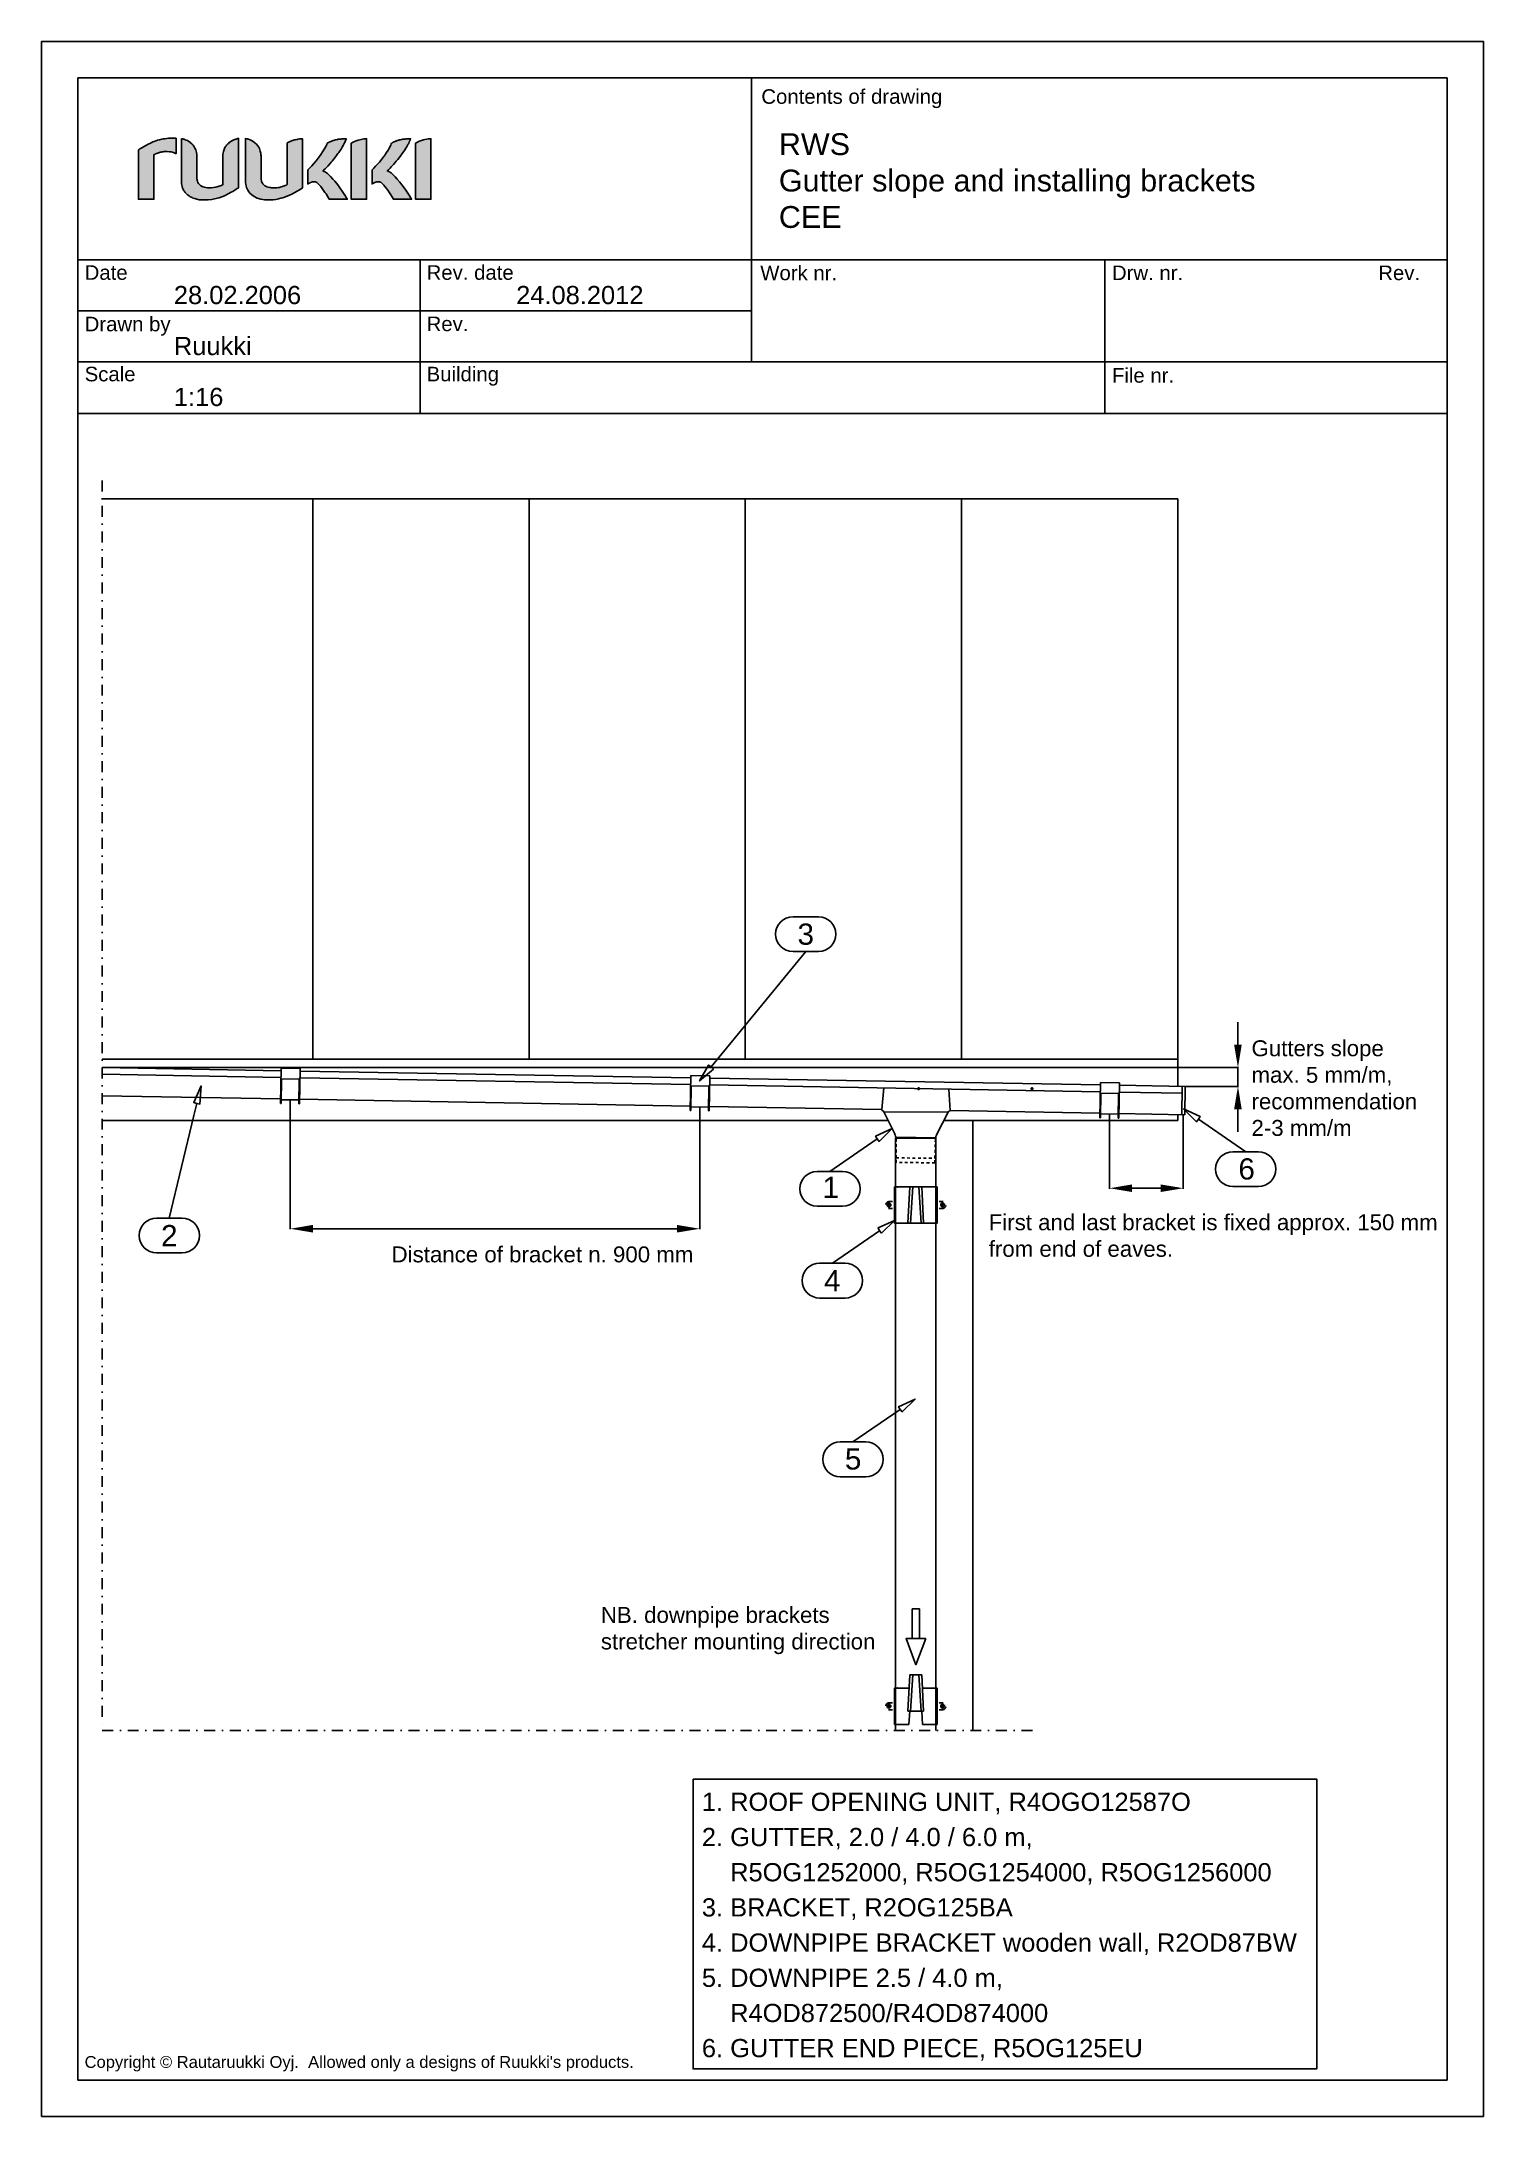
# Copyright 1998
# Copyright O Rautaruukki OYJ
# Model space of a CAD drawing. Extents: x -5366 to 10078, y -29412 to -20292.
# Drawn here: x 772 to 3940, y -24852 to -20292 of the extents above; entities that cross this region are included whole.
import ezdxf
from ezdxf.enums import TextEntityAlignment as Align

# ---------------------------------------------------------------- set-up
doc = ezdxf.new("R2010")
doc.units = 0
doc.linetypes.add('KL', pattern=[4, 2, -2])
doc.linetypes.add('PKL', pattern=[7, 3, -2, 0, -2])
doc.layers.get('0').update_dxf_attribs({"linetype": 'CONTINUOUS'})
for name, color, linetype in [('CLASSIC', 7, 'CONTINUOUS'), ('DET_RAAMIT', 7, 'CONTINUOUS'), ('DET_VAKIOTXT', 7, 'CONTINUOUS'), ('MITAT', 2, 'CONTINUOUS'), ('MUOTO', 3, 'CONTINUOUS'), ('POIMULEVY', 7, 'CONTINUOUS'), ('r3-2', 7, 'CONTINUOUS'), ('RISTIKKO', 1, 'CONTINUOUS'), ('RU_COPYRIGHT', 7, 'CONTINUOUS'), ('RUUKKI', 7, 'CONTINUOUS'), ('RWS', 7, 'CONTINUOUS')]:
    doc.layers.add(name, color=color, linetype=linetype)
doc.layers.add('DET_RAAMI_ULOIN', color=7, linetype='CONTINUOUS', plot=False)
doc.layers.add('RWS LIMITYKSET YM', color=7, linetype='CONTINUOUS', plot=False)
doc.layers.add('KUVA', color=7, linetype='CONTINUOUS', lineweight=40)
doc.styles.add('arial', font='ARIAL.TTF')
doc.dimstyles.get("Standard").update_dxf_attribs({"dimtxt": 0.18, "dimasz": 0.18, "dimexe": 0.18, "dimexo": 0.0625, "dimgap": 0.09, "dimtad": 0, "dimtih": 1, "dimtoh": 1, "dimdec": 4, "dimzin": 0, "dimdsep": 46, "dimtxsty": 'Standard', "dimcen": 0.09, "dimadec": 0, "dimazin": 0, "dimtfac": 1, "dimtdec": 4, "dimtofl": 0, "dimtmove": 0, "dimatfit": 3, "dimfxl": 0, "dimtolj": 1, "dimtzin": 0, "dimarcsym": 0})

msp = doc.modelspace()

# ---------------------------------------------------------------- texts
at = {"layer": 'CLASSIC', "color": 2, "style": 'arial'}
for s, p in [('6', (3419.971, -22769.88519)), ('1', (2506.21327, -22810.5874)), ('4', (2509.6677, -23015.45301)), ('5', (2555.50148, -23407.55066))]:
    msp.add_text(s, height=46.66664, dxfattribs=at).set_placement(p, align=Align.MIDDLE)
for s, p in [('    R5OG1252000, R5OG1254000, R5OG1256000', (2223.13842, -24335.44201)), ('3. BRACKET, R2OG125BA', (2223.13842, -24412.77486))]:
    msp.add_text(s, height=40, dxfattribs=at).set_placement(p)
at = {"layer": 'DET_RAAMIT', "color": 2, "insert": (2392.28382, -20493.88857), "char_height": 48, "width": 1468.0707136, "attachment_point": 1, "style": 'arial'}
msp.add_mtext('RWS\\PGutter slope and installing brackets\\PCEE', dxfattribs=at)
at = {"layer": 'DET_RAAMIT', "color": 3, "char_height": 40, "width": 339.7367981, "attachment_point": 1, "style": 'arial'}
for s, insert in [('{\\C2;28.02.2006}', (1063.16391, -20829.45071)), ('{\\C2;24.08.2012}', (1815.16391, -20829.45071)), ('{\\C2;Ruukki}', (1063.16391, -20941.45071)), ('{\\C2;1:16}', (1063.16391, -21053.45071))]:
    msp.add_mtext(s, dxfattribs=dict(at, insert=insert))
at = {"layer": 'DET_VAKIOTXT', "color": 1, "style": 'arial'}
for s, p in [('Contents of drawing', (2353.8095, -20429.19332)), ('Date', (867.13166, -20816.01894)), ('Rev. date', (1618.40775, -20815.95718)), ('Work nr.', (2351.46584, -20816.81854)), ('Drw. nr.', (3124.09038, -20816.65198)), ('Rev.', (3709.19043, -20816.6554)), ('Drawn by', (867.13166, -20929.19481)), ('Rev.', (1618.40775, -20928.80345)), ('Scale', (867.13166, -21039.11105)), ('Building', (1618.40775, -21039.09154)), ('File nr.', (3124.09038, -21042.06388))]:
    msp.add_text(s, height=32, dxfattribs=at).set_placement(p)
at = {"layer": 'POIMULEVY', "color": 2, "style": 'arial'}
for s, height, p in [('3', 46.66664, (2451.36467, -22253.97948)), ('2', 46.66667, (1053.08744, -22916.20991))]:
    msp.add_text(s, height=height, dxfattribs=at).set_placement(p, align=Align.MIDDLE)
for s, p in [('1. ROOF OPENING UNIT, R4OGO12587O', (2223.13842, -24180.77631)), ('2. GUTTER, 2.0 / 4.0 / 6.0 m,', (2223.13842, -24258.10916)), ('4. DOWNPIPE BRACKET wooden wall, R2OD87BW', (2223.13842, -24490.10771)), ('5. DOWNPIPE 2.5 / 4.0 m,', (2223.13842, -24567.44056)), ('    R4OD872500/R4OD874000', (2223.13842, -24644.82211)), ('6. GUTTER END PIECE, R5OG125EU', (2223.13842, -24721.95329))]:
    msp.add_text(s, height=40, dxfattribs=at).set_placement(p)
at = {"layer": 'RISTIKKO', "color": 5, "char_height": 35, "attachment_point": 1, "style": 'arial'}
for s, insert, width in [('{\\C2;Gutters slope\\Pmax. 5 mm/m,\\Precommendation 2-3 mm/m}', (3430.64655, -22487.26789), 413.9028278), ('{\\C2;First and last bracket is fixed approx. 150 mm from end of eaves.}', (2853.35864, -22869.67139), 1048.2251583), ('{\\C2;Distance of bracket n. 900 mm}', (1541.45847, -22940.22188), 726.8213288), ('{\\C2;NB. downpipe brackets\\Pstretcher mounting direction}', (2001.18978, -23732.52418), 1048.2251583)]:
    msp.add_mtext(s, dxfattribs=dict(at, insert=insert, width=width))
at = {"layer": 'RU_COPYRIGHT', "color": 1, "insert": (867.02559, -24719.43564), "char_height": 26, "width": 2223.1430146, "attachment_point": 1}
msp.add_mtext("{\\fArial|b0|i0|c0|p34;Copyright © Rautaruukki Oyj.  Allowed only a designs of Ruukki's products.}", dxfattribs=at)

# ---------------------------------------------------------------- blocks, each defined once
blk = doc.blocks.new('*D105')
at = {"layer": 'RUUKKI', "color": 0, "lineweight": -2, "ltscale": 3}
for p, q in [((1318.5, -22618.7), (1318.5, -22902.6)), ((2218.5, -22634.4), (2218.5, -22902.6)), ((2168.5, -22901.4), (1368.5, -22901.4))]:
    blk.add_line(p, q, dxfattribs=at)
at = {"layer": 'RUUKKI', "color": 0, "ltscale": 3}
for points in [[(1368.5, -22893), (1368.5, -22909.7), (1318.5, -22901.4)], [(2168.5, -22893), (2168.5, -22909.7), (2218.5, -22901.4)]]:
    blk.add_solid(points, dxfattribs=at)
blk = doc.blocks.new('*D106')
at = {"layer": 'RUUKKI', "color": 0, "lineweight": -2, "ltscale": 3}
for p, q in [((3400.9, -22497.2), (3400.9, -22447.2)), ((906.2, -22547.2), (3402.1, -22547.2)), ((3400.9, -22547.2), (3400.9, -22588.7)), ((3285.6, -22588.7), (3402.1, -22588.7)), ((3400.9, -22638.7), (3400.9, -22688.7))]:
    blk.add_line(p, q, dxfattribs=at)
at = {"layer": 'RUUKKI', "color": 0, "ltscale": 3}
for points in [[(3392.5, -22497.2), (3409.2, -22497.2), (3400.9, -22547.2)], [(3392.5, -22638.7), (3409.2, -22638.7), (3400.9, -22588.7)]]:
    blk.add_solid(points, dxfattribs=at)
blk = doc.blocks.new('*D107')
at = {"layer": 'RUUKKI', "color": 0, "lineweight": -2, "ltscale": 3}
for p, q in [((3118.5, -22650.1), (3118.5, -22813.6)), ((3280.9, -22651.4), (3280.9, -22813.6)), ((3230.9, -22812.4), (3168.5, -22812.4))]:
    blk.add_line(p, q, dxfattribs=at)
at = {"layer": 'RUUKKI', "color": 0, "ltscale": 3}
for points in [[(3168.5, -22804), (3168.5, -22820.7), (3118.5, -22812.4)], [(3230.9, -22804), (3230.9, -22820.7), (3280.9, -22812.4)]]:
    blk.add_solid(points, dxfattribs=at)
blk = doc.blocks.new('ruukki_dwg')
at = {"layer": 'RUUKKI'}
for points in [[(-27.9, 99.7), (-27.9, 57.3), (-14.6, 57.3), (-14.6, 95.4), (-14, 95.7), (-13.7, 95.9), (-13.4, 96), (-13.1, 96.2), (-12.8, 96.3), (-12.5, 96.4), (-12.1, 96.6), (-11.5, 96.8), (-11.1, 96.9), (-10.8, 97), (-10.4, 97.1), (-10.1, 97.2), (-9.8, 97.3), (-9.1, 97.5), (-8.4, 97.6), (-7.4, 97.8), (-6.7, 97.9), (-5.8, 98.1), (-4.9, 98.1), (-3.3, 98.1), (-1.1, 98), (0.3, 97.8), (2.3, 97.3), (3.8, 96.6), (4.2, 96.4), (4.3, 96.4), (4.4, 96.4), (4.4, 96.4), (4.4, 109.6), (4.2, 109.7), (3.9, 109.7), (3.7, 109.7), (2.4, 109.7), (1.3, 109.7), (0.1, 109.7), (-1, 109.6), (-2.1, 109.5), (-3.6, 109.4), (-5.1, 109.2), (-6.5, 109), (-7.8, 108.8), (-9.9, 108.3), (-11.5, 107.8), (-13, 107.3), (-14.2, 106.9), (-15.4, 106.4), (-16.9, 105.7), (-18.1, 105.2), (-19.4, 104.5), (-23, 102.6), (-25.5, 101.1), (-26.5, 100.5), (-27.3, 100), (-27.6, 99.9), (-27.9, 99.7)], [(9.1, 109.3), (9.1, 72.2), (9.1, 70.8), (9.3, 69.4), (9.6, 68.1), (10, 66.9), (10.3, 66.1), (10.7, 65.4), (11.1, 64.6), (11.8, 63.6), (12.3, 63), (13.4, 61.8), (14.3, 61), (15.6, 60.1), (16.6, 59.4), (18.1, 58.7), (18.9, 58.3), (20.4, 57.8), (22.1, 57.3), (24.2, 56.9), (26.3, 56.7), (29.3, 56.7), (32, 56.9), (35, 57.2), (37.3, 57.6), (41.4, 58.6), (45.8, 60.2), (49.1, 61.9), (51.7, 63.3), (53, 64), (54.8, 65.1), (56, 65.8), (56.9, 66.4), (57.6, 66.9), (57.8, 67), (57.8, 88.2), (57.8, 109.5), (57.1, 109.3), (56.5, 109.1), (55.8, 108.9), (55.5, 108.8), (54.8, 108.6), (53.9, 108.2), (52.7, 107.7), (51.6, 107), (50.5, 106.3), (49.9, 105.9), (49.2, 105.2), (48.7, 104.8), (48.1, 104.1), (47.6, 103.6), (47.2, 103.1), (46.9, 102.5), (46.5, 102), (46.3, 101.7), (45.9, 100.8), (45.3, 99.2), (45, 98.2), (44.8, 97.1), (44.6, 96), (44.6, 95.3), (44.6, 94.5), (44.6, 69.8), (43.4, 69.2), (42.1, 68.7), (40.4, 68.1), (38.4, 67.6), (34.6, 67.1), (33.3, 67.1), (31.3, 67.2), (29.8, 67.4), (28.7, 67.6), (27.7, 67.9), (26.7, 68.3), (25.4, 69), (24.6, 69.8), (23.7, 70.9), (23.2, 71.7), (22.8, 72.7), (22.5, 73.7), (22.4, 74.3), (22.3, 74.9), (22.3, 75.6), (22.3, 76.2), (22.3, 76.6), (22.3, 94.3), (22.2, 95.5), (22, 97.3), (21.7, 98.4), (21.3, 99.7), (20.6, 101.2), (19.6, 102.9), (19, 103.7), (18.6, 104.1), (17.9, 104.9), (16.9, 105.7), (16.4, 106.1), (15.3, 106.8), (14.1, 107.5), (13.2, 107.9), (12.3, 108.3), (11.4, 108.7), (10.7, 108.9), (10.1, 109.1), (9.7, 109.1), (9.4, 109.2), (9.1, 109.3)], [(64, 109.5), (64, 72.2), (64, 71.3), (64.1, 70.3), (64.4, 68.5), (64.8, 67.3), (65.2, 66.1), (65.8, 65), (66.7, 63.6), (67.7, 62.4), (69.2, 61), (71.2, 59.6), (73.8, 58.3), (77, 57.3), (80.3, 56.8), (83.6, 56.7), (87.5, 56.9), (89.9, 57.2), (92.2, 57.6), (94.3, 58.1), (95.9, 58.5), (97.4, 59), (101, 60.4), (104.3, 62), (107.6, 63.8), (110.6, 65.7), (112.6, 67), (112.6, 109.2), (112.2, 109.2), (111.7, 109.1), (111.2, 109.1), (110.8, 109.1), (110.1, 109), (109.1, 108.8), (108.6, 108.7), (108.1, 108.6), (106.5, 108.2), (105.8, 108.1), (105.1, 107.9), (104.5, 107.7), (104.2, 107.6), (104, 107.5), (103.4, 107.3), (103.1, 107.2), (102.6, 107), (102.2, 106.8), (101.7, 106.6), (100.8, 106.1), (100.3, 105.8), (100, 105.6), (99.7, 105.5), (99.5, 105.3), (99.5, 69.8), (98.9, 69.5), (98, 69.1), (97.3, 68.8), (96.3, 68.4), (95.6, 68.2), (94.6, 67.9), (92.9, 67.5), (91.9, 67.3), (90.7, 67.2), (89.8, 67.1), (88.5, 67.1), (87.2, 67.1), (86.2, 67.2), (85.3, 67.3), (84.4, 67.4), (83.3, 67.7), (82.3, 68), (81.2, 68.5), (80.5, 68.9), (79.8, 69.4), (79.5, 69.7), (78.8, 70.4), (78.4, 71), (78, 71.9), (77.7, 72.6), (77.5, 73.2), (77.3, 74.3), (77.2, 75.2), (77.2, 76.2), (77.2, 76.5), (77.2, 94.5), (77.1, 95.3), (77, 96.8), (76.6, 98.5), (76.3, 99.5), (75.8, 100.8), (75.2, 102), (74.3, 103.3), (73.2, 104.6), (72, 105.7), (70.5, 106.8), (69, 107.7), (67.8, 108.2), (66.6, 108.7), (66, 108.9), (65.3, 109.1), (64.3, 109.4), (64, 109.5)], [(117.3, 82.4), (118, 83.1), (119.1, 84.2), (119.7, 84.9), (120.6, 85.9), (122.5, 88), (124.5, 90.3), (126.3, 92.5), (128, 94.7), (130.5, 98.7), (132, 101.2), (132.9, 103), (133.5, 104.2), (134, 105.3), (134.3, 105.5), (134.8, 105.8), (135.3, 106), (135.9, 106.4), (136.4, 106.6), (137, 106.8), (137.6, 107.1), (138.3, 107.4), (138.7, 107.5), (139, 107.6), (139.5, 107.7), (139.9, 107.9), (140.3, 108), (140.8, 108.1), (141.2, 108.2), (141.7, 108.3), (142.7, 108.5), (143.4, 108.7), (144.2, 108.8), (144.9, 108.8), (145.6, 108.9), (146.3, 109), (148.5, 109.1), (149.8, 109.2), (150.1, 109.2), (150.3, 109.2), (150.3, 109), (150.2, 108.8), (150, 108.3), (149.6, 107.4), (149.3, 106.7), (149, 106), (148.8, 105.7), (147.6, 103.4), (146.8, 101.9), (145.8, 100.3), (145, 99), (143.9, 97.4), (143.1, 96.4), (141.9, 94.7), (139.2, 91.3), (138.1, 89.9), (137.4, 89.1), (136.4, 87.9), (134.3, 85.6), (133.2, 84.5), (132.2, 83.5), (130.8, 82.1), (130.2, 81.6), (130.6, 81.5), (131.4, 81.2), (131.7, 81), (132.4, 80.6), (133.4, 79.9), (134.2, 79.3), (134.4, 79.1), (135.6, 78), (136.6, 76.9), (138.7, 74.6), (140.3, 72.8), (142.9, 69.7), (144.8, 67.1), (146.8, 64.2), (149.1, 60.8), (149.4, 60.4), (150, 59.3), (150.4, 58.6), (150.9, 57.8), (151, 57.5), (151.1, 57.3), (135.7, 57.3), (134.4, 59.4), (132.9, 61.8), (132, 63.2), (129.7, 66.4), (128.3, 68.2), (126.8, 69.9), (125.7, 71), (124.9, 71.6), (124.4, 71.9), (124.1, 72), (123.9, 72.1), (123.8, 72.2), (123.5, 72.2), (123.2, 72.3), (123, 72.3), (122.8, 72.3), (122.6, 72.3), (122.1, 72.3), (121.9, 72.3), (121.6, 72.2), (121.1, 72.1), (120.8, 72), (120.5, 72), (120.4, 71.9), (120.1, 71.8), (119.8, 71.7), (119.6, 71.6), (119.3, 71.5), (119, 71.3), (118.8, 71.2), (118.5, 71), (118.3, 70.9), (117.8, 70.6), (117.8, 70.6), (117.7, 70.5), (117.5, 70.5), (117.3, 70.3), (117.3, 82.4)], [(154.5, 105.3), (155, 105.6), (155.6, 106), (156.2, 106.3), (156.8, 106.6), (157.2, 106.8), (158.7, 107.4), (159.6, 107.7), (160.5, 108), (161.9, 108.3), (163.1, 108.6), (164.2, 108.8), (165.4, 109), (166.6, 109.1), (167.1, 109.1), (167.7, 109.2), (167.7, 57.3), (154.5, 57.3), (154.5, 105.3)], [(172.4, 82.4), (173.8, 83.9), (175.4, 85.6), (176.3, 86.7), (177.5, 88), (178.6, 89.1), (179.6, 90.3), (180.5, 91.4), (181.3, 92.5), (182.1, 93.5), (182.7, 94.3), (183.2, 95), (184.8, 97.4), (186, 99.3), (187, 101.2), (188.3, 103.6), (188.8, 104.8), (189.1, 105.3), (189.2, 105.4), (189.5, 105.6), (189.7, 105.7), (190, 105.9), (190.5, 106.2), (191.2, 106.5), (191.7, 106.7), (192.3, 107), (193, 107.2), (193.7, 107.5), (194.5, 107.7), (194.9, 107.9), (195.4, 108), (195.8, 108.1), (196.3, 108.2), (196.8, 108.3), (197.8, 108.5), (198.5, 108.7), (199.6, 108.8), (200.3, 108.9), (201, 108.9), (201.4, 109), (202.4, 109), (203.6, 109.1), (204, 109.1), (204.8, 109.2), (205.2, 109.2), (205.4, 109.2), (205.3, 109), (205.3, 109), (205.2, 108.8), (205.1, 108.5), (205, 108.3), (204.9, 108), (204.8, 107.7), (204.7, 107.4), (204.5, 107.1), (204.4, 106.7), (204.2, 106.4), (203.7, 105.3), (203.5, 104.9), (203.3, 104.5), (203.1, 104.1), (203, 103.9), (202.8, 103.6), (202.4, 102.8), (202, 102.2), (201.3, 101), (200, 99), (199.2, 97.8), (198.2, 96.4), (196.9, 94.7), (195.5, 92.8), (194.3, 91.3), (193.1, 89.9), (192.1, 88.7), (190.8, 87.2), (188.8, 85.1), (187.8, 84), (186.3, 82.6), (185.8, 82.1), (185.3, 81.6), (186, 81.4), (186.6, 81.1), (187, 81), (187.5, 80.6), (188, 80.2), (188.6, 79.8), (189.2, 79.3), (190.1, 78.4), (192.1, 76.5), (193.8, 74.6), (196.1, 71.9), (197.9, 69.7), (200.7, 65.8), (202.4, 63.5), (204.2, 60.8), (205.3, 58.9), (206.2, 57.3), (190.8, 57.3), (189.9, 58.8), (188.5, 61), (187.4, 62.7), (185.8, 65.1), (184.4, 66.9), (183.4, 68.2), (182.4, 69.3), (181.3, 70.4), (180.4, 71.3), (179.8, 71.8), (179.2, 72), (178.6, 72.2), (178, 72.3), (177.6, 72.3), (176.9, 72.3), (176.4, 72.2), (175.7, 72), (175.1, 71.8), (174.7, 71.6), (174.1, 71.3), (173.5, 71), (173.1, 70.8), (172.7, 70.5), (172.4, 70.4), (172.4, 70.3), (172.4, 82.4)], [(209.6, 105.3), (210.1, 105.6), (210.7, 106), (211.3, 106.3), (211.9, 106.6), (212.8, 107), (213.8, 107.4), (214.7, 107.7), (216.3, 108.2), (217.6, 108.5), (219.3, 108.8), (220.5, 109), (221.5, 109.1), (222.4, 109.1), (222.8, 109.2), (222.8, 57.3), (209.6, 57.3), (209.6, 105.3)]]:
    blk.add_lwpolyline(points, dxfattribs=at)
blk = doc.blocks.new('ruukkidwg')
at = {"layer": 'MUOTO', "ltscale": 70, "xscale": 6.199999999999818, "yscale": 6.199999999999818, "zscale": 6.2}
blk.add_blockref('ruukki_dwg', (270, -306), dxfattribs=at)

# ---------------------------------------------------------------- dimensions: what is measured, and where the dimension line sits
at = {"layer": 'RUUKKI', "color": 6, "ltscale": 3}
dim = msp.add_linear_dim(base=(3400.86488, -22588.71129), p1=(905.60956, -22547.17858), p2=(3285.01661, -22588.71129), angle=90, text=' ', dimstyle='Standard', override={"dimtxt": 2.5, "dimasz": 50, "dimexe": 1.25, "dimexo": 0.625, "dimgap": 0.625, "dimtad": 1, "dimtih": 0, "dimtoh": 0, "dimzin": 8, "dimlunit": 6, "dimcen": 2.5, "dimtofl": 1}, dxfattribs=at)
dim.commit()
dim.dimension.update_dxf_attribs({"geometry": '*D106', "text_midpoint": (3400.86488, -22567.94493)})
dim = msp.add_linear_dim(base=(1318.47614, -22901.36592), p1=(2218.50353, -22633.77564), p2=(1318.47614, -22618.0656), text=' ', dimstyle='Standard', override={"dimtxt": 2.5, "dimasz": 50, "dimexe": 1.25, "dimexo": 0.625, "dimgap": 0.625, "dimtad": 1, "dimtih": 0, "dimtoh": 0, "dimzin": 8, "dimlunit": 6, "dimcen": 2.5, "dimtofl": 1}, dxfattribs=at)
dim.commit()
dim.dimension.update_dxf_attribs({"geometry": '*D105', "text_midpoint": (1768.48983, -22901.36592)})
dim = msp.add_linear_dim(base=(3118.53091, -22812.36323), p1=(3280.93613, -22650.75092), p2=(3118.53091, -22649.48568), text=' ', dimstyle='Standard', override={"dimtxt": 2.5, "dimasz": 50, "dimexe": 1.25, "dimexo": 0.625, "dimgap": 0.625, "dimtad": 1, "dimtih": 0, "dimtoh": 0, "dimzin": 8, "dimlunit": 6, "dimcen": 2.5, "dimtofl": 1}, dxfattribs=at)
dim.commit()
dim.dimension.update_dxf_attribs({"geometry": '*D107', "text_midpoint": (3272.7334, -22812.36323), "dimtype": 160})

# ---------------------------------------------------------------- hatches: boundary and pattern name
h = msp.add_hatch(color=256)
h.paths.add_polyline_path([(985.08978, -20530.22254), (985.08978, -20638.96575), (1019.00276, -20638.96575), (1019.00276, -20541.1279), (1020.51, -20540.32994), (1021.30796, -20539.9753), (1022.10591, -20539.62065), (1022.92603, -20539.26601), (1023.74614, -20538.91136), (1024.58843, -20538.57888), (1025.43071, -20538.2464), (1027.11528, -20537.62577), (1028.00189, -20537.33762), (1028.8885, -20537.04947), (1029.75295, -20536.80565), (1030.6174, -20536.56183), (1031.50402, -20536.31802), (1033.27724, -20535.85254), (1035.02831, -20535.45357), (1037.62165, -20534.96593), (1039.30622, -20534.69995), (1041.72224, -20534.38963), (1044.00527, -20534.21231), (1047.99504, -20534.19014), (1053.62503, -20534.47829), (1057.26015, -20534.94376), (1062.46901, -20536.27369), (1066.39227, -20538.02475), (1067.41188, -20538.64538), (1067.67786, -20538.73404), (1067.85519, -20538.73404), (1067.89952, -20538.64538), (1067.89952, -20504.73239), (1067.25672, -20504.6659), (1066.61393, -20504.5994), (1065.97113, -20504.57724), (1062.80149, -20504.55507), (1059.787, -20504.55507), (1056.86117, -20504.64373), (1054.02401, -20504.77672), (1051.27551, -20504.95405), (1047.33007, -20505.30869), (1043.56197, -20505.752), (1039.94901, -20506.30613), (1036.51338, -20506.94893), (1031.1272, -20508.21235), (1027.04878, -20509.38712), (1023.12551, -20510.71704), (1020.15536, -20511.78097), (1017.09654, -20513.00007), (1013.10678, -20514.7068), (1010.22528, -20516.03672), (1006.67883, -20517.87645), (997.5467, -20522.81932), (991.07442, -20526.5431), (988.45891, -20528.09467), (986.4197, -20529.33593), (985.75474, -20529.77924)])
h.paths.add_polyline_path([(1079.82448, -20505.57468), (1079.82448, -20600.61969), (1079.97963, -20604.34347), (1080.40077, -20607.8456), (1081.17656, -20611.19256), (1082.174, -20614.36221), (1083.01629, -20616.35709), (1083.94723, -20618.26331), (1084.96684, -20620.1252), (1086.74006, -20622.69638), (1088.00349, -20624.33662), (1090.81849, -20627.3511), (1093.12369, -20629.43465), (1096.49282, -20631.87283), (1099.17483, -20633.51307), (1102.94293, -20635.41929), (1104.89349, -20636.26157), (1108.94974, -20637.70232), (1113.11683, -20638.85492), (1118.48084, -20639.85236), (1123.91135, -20640.36216), (1131.69139, -20640.38433), (1138.69564, -20640.02968), (1146.36485, -20639.1874), (1152.2165, -20638.21212), (1162.72288, -20635.50795), (1173.87205, -20631.36303), (1182.42787, -20627.21811), (1189.09964, -20623.64949), (1192.49094, -20621.7211), (1197.03484, -20619.01693), (1200.18232, -20617.02205), (1202.39885, -20615.60347), (1204.17208, -20614.38437), (1204.70405, -20614.00756), (1204.70405, -20559.59163), (1204.70405, -20505.1757), (1203.01948, -20505.57468), (1201.33492, -20506.01798), (1199.65035, -20506.54995), (1198.83023, -20506.81594), (1197.19, -20507.39224), (1194.77397, -20508.32318), (1191.71516, -20509.78609), (1188.745, -20511.47066), (1185.95217, -20513.33255), (1184.62224, -20514.35216), (1182.71602, -20515.97023), (1181.49693, -20517.12282), (1179.7902, -20518.91822), (1178.68193, -20520.20381), (1177.66232, -20521.53373), (1176.73138, -20522.90798), (1175.80044, -20524.32656), (1175.40146, -20525.08018), (1174.20453, -20527.34105), (1172.65296, -20531.41947), (1171.89933, -20534.03498), (1171.3452, -20536.73916), (1170.96839, -20539.57632), (1170.8354, -20541.52687), (1170.79107, -20543.52175), (1170.79107, -20606.91465), (1167.77658, -20608.42189), (1164.45178, -20609.79615), (1160.17386, -20611.23689), (1154.92068, -20612.58898), (1145.19009, -20613.83024), (1141.82096, -20613.83024), (1136.78942, -20613.58642), (1132.97698, -20613.07662), (1130.09549, -20612.50032), (1127.47998, -20611.7467), (1125.04179, -20610.77142), (1121.80565, -20608.90953), (1119.52262, -20606.95898), (1117.21742, -20604.14398), (1115.99832, -20601.94961), (1115.02305, -20599.48926), (1114.29159, -20596.76292), (1114.02561, -20595.30001), (1113.82612, -20593.74843), (1113.69313, -20592.1082), (1113.62663, -20590.40147), (1113.60447, -20589.53702), (1113.60447, -20544.00939), (1113.49364, -20541.01707), (1112.89518, -20536.29585), (1112.29671, -20533.63601), (1111.21061, -20530.24471), (1109.48171, -20526.32144), (1106.77754, -20521.97704), (1105.22597, -20520.02648), (1104.13986, -20518.78522), (1102.3888, -20516.96767), (1099.86195, -20514.79546), (1098.53203, -20513.77586), (1095.7392, -20511.86964), (1092.81337, -20510.18507), (1090.48601, -20509.0768), (1088.11432, -20508.0572), (1085.69829, -20507.19275), (1084.03589, -20506.66078), (1082.35133, -20506.19531), (1081.50904, -20505.97365), (1080.66676, -20505.77417)])
h.paths.add_polyline_path([(1220.61877, -20505.1757), (1220.61877, -20600.61969), (1220.6631, -20603.14654), (1220.88475, -20605.5404), (1221.68271, -20610.10646), (1222.61365, -20613.32044), (1223.81058, -20616.35709), (1225.25133, -20619.19425), (1227.53436, -20622.69638), (1230.17204, -20625.88819), (1233.91798, -20629.43465), (1239.06034, -20632.9811), (1245.68778, -20636.26157), (1253.91112, -20638.85492), (1262.53345, -20640.207), (1271.02277, -20640.42866), (1280.84202, -20639.91886), (1287.20348, -20639.1874), (1293.03296, -20638.21212), (1298.46348, -20636.97086), (1302.5419, -20635.81827), (1306.443, -20634.53268), (1315.57512, -20630.98622), (1324.13095, -20626.7748), (1332.50945, -20622.20874), (1340.17866, -20617.50969), (1345.40968, -20614.00756), (1345.40968, -20505.92932), (1344.19059, -20505.95149), (1343.03799, -20505.99582), (1341.59724, -20506.10665), (1340.79929, -20506.19531), (1338.80441, -20506.46129), (1336.45488, -20506.81594), (1335.08063, -20507.08192), (1333.70638, -20507.3479), (1329.58362, -20508.27885), (1327.83256, -20508.72216), (1326.17016, -20509.18763), (1324.61859, -20509.67527), (1323.86496, -20509.91909), (1323.13351, -20510.1629), (1321.71493, -20510.67271), (1321.0278, -20510.93869), (1319.74221, -20511.42633), (1318.54528, -20511.9583), (1317.39268, -20512.49027), (1314.93233, -20513.75369), (1313.69107, -20514.48515), (1312.91528, -20514.97278), (1312.27249, -20515.39393), (1311.62969, -20515.81507), (1311.62969, -20606.91465), (1310.12245, -20607.7126), (1307.75076, -20608.77654), (1306.11052, -20609.46367), (1303.56151, -20610.41678), (1301.83261, -20610.99308), (1299.2171, -20611.72453), (1294.87269, -20612.7663), (1292.30151, -20613.20961), (1289.02104, -20613.63075), (1286.71584, -20613.83024), (1283.4797, -20613.83024), (1280.06624, -20613.74158), (1277.62805, -20613.58642), (1275.27852, -20613.3426), (1273.03982, -20612.98796), (1270.24699, -20612.34516), (1267.65364, -20611.52504), (1264.72781, -20610.23945), (1263.10974, -20609.28634), (1261.18136, -20607.82343), (1260.31691, -20607.02548), (1258.72101, -20605.20792), (1257.67923, -20603.67851), (1256.52664, -20601.46198), (1255.81734, -20599.57792), (1255.41837, -20598.248), (1254.84207, -20595.38867), (1254.57608, -20593.03914), (1254.44309, -20590.49013), (1254.44309, -20589.62568), (1254.44309, -20543.52175), (1254.35443, -20541.52687), (1254.04412, -20537.6701), (1253.09101, -20533.14837), (1252.31522, -20530.57719), (1251.02963, -20527.34105), (1249.43372, -20524.32656), (1247.0842, -20520.86877), (1244.38002, -20517.72129), (1241.29904, -20514.88412), (1237.24278, -20511.91397), (1233.60767, -20509.78609), (1230.50452, -20508.32318), (1227.31271, -20507.08192), (1225.67247, -20506.54995), (1223.9879, -20506.01798), (1221.46105, -20505.37519)])
h.paths.add_polyline_path([(1357.4233, -20574.55324), (1359.13003, -20572.89084), (1361.9007, -20569.92068), (1363.45228, -20568.21395), (1365.89047, -20565.50978), (1370.63385, -20560.30092), (1375.84271, -20554.27195), (1380.36444, -20548.66411), (1384.73101, -20542.94545), (1391.29196, -20532.86022), (1394.99357, -20526.29928), (1397.45392, -20521.62239), (1398.91684, -20518.65223), (1400.29109, -20515.81507), (1401.04471, -20515.30527), (1402.15298, -20514.61814), (1403.43857, -20513.90885), (1405.03447, -20513.06656), (1406.32006, -20512.49027), (1407.78298, -20511.86964), (1409.42321, -20511.20468), (1411.19644, -20510.53972), (1412.14955, -20510.2294), (1413.10266, -20509.91909), (1414.1666, -20509.58661), (1415.23053, -20509.25412), (1416.38313, -20508.94381), (1417.53573, -20508.6335), (1418.75482, -20508.34535), (1419.97392, -20508.0572), (1422.58943, -20507.54739), (1424.38482, -20507.23708), (1426.22455, -20506.97109), (1428.08643, -20506.74944), (1429.94832, -20506.57212), (1431.76588, -20506.41696), (1437.39588, -20506.06231), (1440.67635, -20505.95149), (1441.47431, -20505.92932), (1442.0506, -20505.92932), (1441.87328, -20506.43913), (1441.69596, -20506.94893), (1441.20832, -20508.19019), (1440.21088, -20510.47322), (1439.43509, -20512.17995), (1438.59281, -20513.99751), (1438.1495, -20514.92845), (1435.13502, -20520.75794), (1433.00714, -20524.45955), (1430.54679, -20528.58231), (1428.28592, -20532.1066), (1425.62608, -20535.96337), (1423.60903, -20538.77837), (1420.43939, -20543.01195), (1413.56813, -20551.81159), (1410.7088, -20555.31372), (1408.89124, -20557.44159), (1406.32006, -20560.41175), (1400.91172, -20566.2634), (1398.16321, -20569.10057), (1395.63636, -20571.62742), (1391.89042, -20575.26253), (1390.494, -20576.59245), (1391.38062, -20576.81411), (1393.50849, -20577.63423), (1394.3951, -20578.05537), (1396.1905, -20579.1193), (1398.56219, -20580.8482), (1400.64573, -20582.5771), (1401.19987, -20583.0869), (1404.19219, -20585.9019), (1406.85203, -20588.60607), (1412.34904, -20594.45773), (1416.4053, -20599.13461), (1422.89974, -20607.22497), (1427.86478, -20613.9189), (1433.00714, -20621.16697), (1438.94746, -20630.01094), (1439.61242, -20631.07488), (1441.27482, -20633.84555), (1442.22793, -20635.50795), (1443.42486, -20637.68016), (1443.75734, -20638.32295), (1444.08982, -20638.96575), (1404.54683, -20638.96575), (1401.19987, -20633.42441), (1397.36526, -20627.3511), (1395.06006, -20623.84898), (1389.16408, -20615.47048), (1385.66196, -20611.03741), (1381.76086, -20606.73733), (1378.90153, -20603.92233), (1376.92881, -20602.2156), (1375.51023, -20601.37331), (1374.8896, -20601.1295), (1374.26897, -20600.90784), (1373.95865, -20600.79702), (1373.29369, -20600.66402), (1372.5844, -20600.57536), (1371.91944, -20600.4867), (1371.5648, -20600.4867), (1370.8555, -20600.4867), (1369.79157, -20600.53103), (1369.08228, -20600.57536), (1368.41732, -20600.66402), (1367.04306, -20600.93001), (1366.3781, -20601.10733), (1365.62448, -20601.32898), (1365.24767, -20601.46198), (1364.49405, -20601.75013), (1363.71826, -20602.08261), (1363.31929, -20602.25993), (1362.56566, -20602.61457), (1361.81204, -20602.96922), (1361.12492, -20603.34603), (1360.43779, -20603.72284), (1359.83933, -20604.07749), (1358.75322, -20604.72028), (1358.26559, -20605.00843), (1357.95527, -20605.18575), (1357.4233, -20605.5404)])
h.paths.add_polyline_path([(1452.77863, -20515.81507), (1454.06422, -20514.97278), (1455.66013, -20513.99751), (1457.03438, -20513.26605), (1458.58595, -20512.49027), (1459.69422, -20511.9583), (1463.59532, -20510.40672), (1465.78969, -20509.67527), (1468.16138, -20508.94381), (1471.61918, -20508.0572), (1474.81099, -20507.3479), (1477.51516, -20506.86027), (1480.72914, -20506.39479), (1483.89878, -20506.10665), (1485.09571, -20506.04015), (1486.60295, -20505.92932), (1486.60295, -20638.96575), (1452.77863, -20638.96575)])
h.paths.add_polyline_path([(1498.61657, -20574.55324), (1502.29602, -20570.7408), (1506.26362, -20566.41856), (1508.7683, -20563.64789), (1511.80496, -20560.30092), (1514.4648, -20557.26427), (1517.01381, -20554.27195), (1519.38551, -20551.39045), (1521.53554, -20548.66411), (1523.46393, -20546.15943), (1525.12633, -20543.96506), (1526.47842, -20542.12534), (1530.44601, -20536.20719), (1533.4605, -20531.19782), (1536.18684, -20526.29928), (1539.37865, -20520.13731), (1540.79723, -20517.23365), (1541.48436, -20515.81507), (1541.75034, -20515.59341), (1542.63696, -20515.01712), (1542.96944, -20514.81763), (1543.70089, -20514.39649), (1545.07514, -20513.64286), (1546.87054, -20512.77842), (1548.24479, -20512.17995), (1549.7742, -20511.53716), (1551.45877, -20510.8722), (1553.32065, -20510.2294), (1555.35987, -20509.58661), (1556.4238, -20509.25412), (1557.55424, -20508.94381), (1558.68467, -20508.6335), (1559.92593, -20508.34535), (1561.16719, -20508.0572), (1563.76053, -20507.54739), (1565.57809, -20507.23708), (1568.34876, -20506.86027), (1570.21065, -20506.63861), (1572.02821, -20506.50562), (1572.91482, -20506.41696), (1575.53033, -20506.23964), (1578.58915, -20506.06231), (1579.80825, -20506.01798), (1581.84746, -20505.95149), (1582.66758, -20505.92932), (1583.24388, -20505.92932), (1583.06655, -20506.43913), (1582.88923, -20506.94893), (1582.62325, -20507.56956), (1582.35726, -20508.19019), (1582.04695, -20508.92164), (1581.73663, -20509.6531), (1581.38199, -20510.47322), (1581.02734, -20511.29334), (1580.6062, -20512.17995), (1580.18506, -20513.06656), (1578.83297, -20515.88156), (1578.3675, -20516.83467), (1577.90203, -20517.80995), (1577.43655, -20518.78522), (1577.05974, -20519.42802), (1576.68293, -20520.07082), (1575.50817, -20522.19869), (1574.64372, -20523.70593), (1572.7375, -20526.91991), (1569.45703, -20532.1066), (1567.46215, -20535.01026), (1564.75797, -20538.77837), (1561.61049, -20543.01195), (1557.79805, -20547.99915), (1554.73924, -20551.81159), (1551.85774, -20555.31372), (1549.17573, -20558.4612), (1545.8731, -20562.22931), (1540.68641, -20567.68198), (1538.04873, -20570.36399), (1534.43578, -20573.93261), (1533.06153, -20575.26253), (1531.68727, -20576.59245), (1533.41617, -20577.08009), (1535.10074, -20577.83371), (1535.98735, -20578.27702), (1537.33944, -20579.1193), (1538.73586, -20580.09458), (1540.22093, -20581.26934), (1541.79467, -20582.5771), (1544.09987, -20584.70497), (1549.17573, -20589.78084), (1553.52014, -20594.45773), (1559.50479, -20601.46198), (1564.04868, -20607.22497), (1571.31892, -20617.08855), (1575.53033, -20623.13969), (1580.14073, -20630.01094), (1582.97789, -20634.71), (1585.28309, -20638.96575), (1545.74011, -20638.96575), (1543.47924, -20635.19764), (1539.91062, -20629.50114), (1537.00696, -20625.04591), (1532.90637, -20619.0391), (1529.44857, -20614.34004), (1526.85523, -20611.03741), (1524.32838, -20608.15591), (1521.49121, -20605.27442), (1519.20818, -20603.14654), (1517.54578, -20601.81662), (1516.08287, -20601.1295), (1514.44263, -20600.66402), (1513.06838, -20600.4867), (1512.02661, -20600.4867), (1510.27555, -20600.57536), (1508.9013, -20600.79702), (1507.19456, -20601.21816), (1505.66515, -20601.75013), (1504.51256, -20602.25993), (1503.00531, -20602.96922), (1501.58673, -20603.72284), (1500.3898, -20604.43213), (1499.45886, -20605.00843), (1498.7274, -20605.45174), (1498.61657, -20605.5404)])
h.paths.add_polyline_path([(1594.14923, -20515.81507), (1595.43482, -20514.97278), (1596.98639, -20513.99751), (1598.40497, -20513.26605), (1599.95655, -20512.49027), (1602.26174, -20511.42633), (1604.92159, -20510.40672), (1607.13812, -20509.67527), (1611.21655, -20508.5005), (1614.58568, -20507.70255), (1618.88576, -20506.86027), (1622.09973, -20506.39479), (1624.60442, -20506.15098), (1626.99827, -20506.01798), (1627.97355, -20505.92932), (1627.97355, -20638.96575), (1594.14923, -20638.96575)])

# ---------------------------------------------------------------- linework, layer by layer
at = {"layer": 'CLASSIC', "color": 1}
for points in [[(3314.29844, -22660.71041), (3317.73617, -22654.64434), (3281.34959, -22638.03064), (3309.85957, -22666.08736), (3314.29844, -22660.71041), (3418.01547, -22732.10222), (3446.01545, -22732.10222, -1), (3446.01545, -22808.7021), (3390.01549, -22808.7021, -1), (3390.01549, -22732.10222), (3418.01547, -22732.10222)], [(2608.17256, -22704.00487), (2604.73483, -22697.9388), (2641.12141, -22681.3251), (2612.61143, -22709.38182), (2608.17256, -22704.00487), (2504.45553, -22775.39668), (2476.45555, -22775.39668, 1), (2476.45555, -22851.99656), (2532.45551, -22851.99656, 1), (2532.45551, -22775.39668), (2504.45553, -22775.39668)], [(2613.59256, -22905.66344), (2610.15482, -22899.59737), (2646.5414, -22882.98367), (2618.03142, -22911.04039), (2613.59256, -22905.66344), (2509.87552, -22977.05525), (2481.87554, -22977.05525, 1), (2481.87554, -23053.65513), (2537.87551, -23053.65513, 1), (2537.87551, -22977.05525), (2509.87552, -22977.05525)], [(2658.79394, -23298.47264), (2655.3562, -23292.40658), (2691.74278, -23275.79288), (2663.2328, -23303.84959), (2658.79394, -23298.47264), (2555.0769, -23369.86446), (2527.07692, -23369.86446, 1), (2527.07692, -23446.46434), (2583.07688, -23446.46434, 1), (2583.07688, -23369.86446), (2555.0769, -23369.86446)]]:
    msp.add_lwpolyline(points, format="xyb", dxfattribs=at)
at = {"layer": 'DET_RAAMI_ULOIN', "color": 2}
msp.add_lwpolyline([(772.35454, -24852.30809), (3940.35454, -24852.30809), (3940.35454, -20292.30809), (772.35454, -20292.30809)], close=True, dxfattribs=at)
at = {"layer": 'DET_RAAMIT', "color": 2}
for p, q in [((852.35454, -20772.30809), (3108.35454, -20772.30809)), ((1604.35454, -20772.30809), (1604.35454, -21109.56457)), ((2332.35454, -20996.30809), (2332.35454, -20772.30809)), ((852.35454, -20884.30809), (2332.35454, -20884.30809)), ((852.35454, -20996.30809), (3108.35454, -20996.30809)), ((852.35454, -21109.56457), (3860.35454, -21109.56457))]:
    msp.add_line(p, q, dxfattribs=at)
for points in [[(852.35454, -24772.30809), (3860.35454, -24772.30809), (3860.35454, -20372.30809), (852.35454, -20372.30809)], [(3108.35454, -20772.30809), (3108.35454, -20996.30809), (3860.35454, -20996.30809), (3860.35454, -20772.30809)]]:
    msp.add_lwpolyline(points, close=True, dxfattribs=at)
for points in [[(2332.35454, -20772.30809), (2332.35454, -20372.30809)], [(3108.35454, -21109.56457), (3108.35454, -20996.40093)]]:
    msp.add_lwpolyline(points, dxfattribs=at)
at = {"layer": 'KUVA', "linetype": 'ByBlock', "ltscale": 20}
for p in [(2699.11598, -22593.27586), (2948.66021, -22593.34871)]:
    msp.add_point(p, dxfattribs=at)
at = {"layer": 'POIMULEVY', "color": 1}
for points in [[(2243.48045, -22545.64029), (2237.72526, -22541.70418), (2218.10792, -22576.5633), (2248.46471, -22550.51597), (2243.48045, -22545.64029), (2260.39547, -22525.02495), (2451.36467, -22292.27942), (2479.36466, -22292.27942, 1), (2479.36466, -22215.67954), (2423.36469, -22215.67954, 1), (2423.36469, -22292.27942), (2451.36467, -22292.27942)], [(1113.48777, -22626.33952), (1120.38363, -22627.37021), (1122.82611, -22587.44485), (1106.87565, -22624.12703), (1113.48777, -22626.33952), (1107.26221, -22652.2693), (1053.08744, -22877.90995), (1081.08744, -22877.90995, -1), (1081.08744, -22954.50987), (1025.08744, -22954.50987, -1), (1025.08744, -22877.90995), (1053.08744, -22877.90995)]]:
    msp.add_lwpolyline(points, format="xyb", dxfattribs=at)
at = {"layer": 'r3-2'}
msp.add_line((2683.64199, -23802.12285), (2703.20202, -23802.12285), dxfattribs=at)
msp.add_lwpolyline([(2685.44582, -23802.12285), (2685.44586, -23736.90866), (2701.39815, -23736.90866), (2701.39819, -23802.12285)], dxfattribs=at)
msp.add_lwpolyline([(2715.022, -23802.12286), (2693.42198, -23859.72285), (2671.822, -23802.12284)], close=True, dxfattribs=at)
at = {"layer": 'RUUKKI', "linetype": 'PKL', "ltscale": 8}
for p, q in [((905.60956, -21256.98139), (905.60956, -24004.19767)), ((905.60956, -24004.19767), (2952.88025, -24004.19767))]:
    msp.add_line(p, q, dxfattribs=at)
at = {"layer": 'RUUKKI', "ltscale": 8}
msp.add_line((3268.5583, -21296.98139), (905.60956, -21296.98139), dxfattribs=at)
at = {"layer": 'RUUKKI', "ltscale": 3}
for p, q in [((1368.5583, -22528.424), (1368.5583, -21296.98139)), ((1843.5583, -22528.424), (1843.5583, -21296.98139)), ((2318.5583, -22528.424), (2318.5583, -21296.98139)), ((2793.5583, -22528.424), (2793.5583, -21296.98139)), ((3268.5583, -22528.424), (3268.5583, -21296.98139)), ((3268.5583, -22528.424), (905.60956, -22528.424)), ((3268.5583, -22588.424), (3268.5583, -22528.424)), ((3268.5583, -22588.424), (3268.5583, -22528.424)), ((3268.5583, -22663.81568), (3268.5583, -22650.53486)), ((2632.58149, -22663.81568), (905.60956, -22663.81568)), ((3268.5583, -22663.81568), (2754.59792, -22663.81568)), ((2818.6952, -22663.81568), (2818.63068, -24004.19767))]:
    msp.add_line(p, q, dxfattribs=at)
at = {"layer": 'RWS', "ltscale": 3}
for p, q in [((1298.59054, -22554.03809), (905.60956, -22547.17858)), ((1298.33193, -22568.85386), (905.60956, -22561.99886)), ((1298.68108, -22548.85108), (1297.3322, -22626.1285)), ((1298.28154, -22571.74094), (1340.27514, -22572.47394)), ((1340.67468, -22549.58408), (1298.68108, -22548.85108)), ((1299.78131, -22571.76712), (1298.83197, -22626.15468)), ((1339.3258, -22626.86151), (1340.67468, -22549.58408)), ((2198.35932, -22584.56389), (1340.32554, -22569.58686)), ((2198.61793, -22569.74813), (1340.58415, -22554.77109)), ((2198.70847, -22564.56112), (2197.35959, -22641.83854)), ((2240.70207, -22565.29412), (2198.70847, -22564.56112)), ((2239.35319, -22642.57154), (2240.70207, -22565.29412)), ((3098.64532, -22585.45816), (2240.61153, -22570.48113)), ((1297.50672, -22616.13003), (905.60956, -22609.28944)), ((1338.77537, -22572.44776), (1337.82603, -22626.83533)), ((2197.53411, -22631.84006), (1339.50033, -22616.86303)), ((2198.30893, -22587.45097), (2240.30253, -22588.18398)), ((2199.8087, -22587.47715), (2198.85936, -22641.86472)), ((2238.80276, -22588.1578), (2237.85342, -22642.54536)), ((3098.38671, -22600.27393), (2240.35292, -22585.2969)), ((3098.73586, -22580.27115), (3097.38698, -22657.54858)), ((3098.33631, -22603.16101), (3140.32992, -22603.89401)), ((3140.72946, -22581.00415), (3098.73586, -22580.27115)), ((3099.83609, -22603.18719), (3098.88675, -22657.57476)), ((3138.83014, -22603.86783), (3137.88081, -22658.2554)), ((3139.38058, -22658.28158), (3140.72946, -22581.00415)), ((3278.29366, -22603.41422), (3140.38031, -22601.00693)), ((3285.01661, -22588.71129), (3140.63892, -22586.19116)), ((3278.54474, -22588.59832), (3277.46845, -22650.69039)), ((3285.01661, -22588.71129), (3283.93279, -22650.80322)), ((1297.3322, -22626.1285), (1298.83197, -22626.15468)), ((1339.3258, -22626.86151), (1337.82603, -22626.83533)), ((2197.35959, -22641.83854), (2198.85936, -22641.86472)), ((2239.35319, -22642.57154), (2237.85342, -22642.54536)), ((2618.54203, -22639.18878), (2239.52771, -22632.57307)), ((2622.96825, -22644.10561), (2764.01353, -22645.33649)), ((3097.5615, -22647.5501), (2768.51917, -22641.80665)), ((3097.38698, -22657.54858), (3098.88675, -22657.57476)), ((3139.38058, -22658.28158), (3137.88081, -22658.2554)), ((3283.93279, -22650.80322), (3139.5551, -22648.2831)), ((2679.7892, -23881.74696), (2706.17845, -23881.74696)), ((2675.95763, -23961.74696), (2710.01002, -23961.74696))]:
    msp.add_line(p, q, dxfattribs=at)
at = {"layer": 'RWS', "color": 7, "linetype": 'Continuous'}
for p, q in [((2618.54203, -22639.1888), (2623.09186, -22591.97763)), ((2768.51917, -22641.80665), (2765.61978, -22594.46546)), ((1299.77899, -22617.73924), (1337.17329, -22618.39197)), ((2199.80637, -22633.44928), (2237.20068, -22634.102)), ((2618.51791, -22641.29766), (2618.54203, -22639.1888)), ((2622.96825, -22644.10561), (2646.72544, -22692.81508)), ((2764.01353, -22645.33649), (2739.40986, -22693.62393)), ((2768.5122, -22642.60664), (2768.51918, -22641.80667)), ((3099.83376, -22649.15932), (3137.22807, -22649.81204)), ((2692.99907, -22701.07842), (2649.29526, -22700.69702)), ((2692.99907, -22701.07842), (2736.70287, -22701.45982))]:
    msp.add_line(p, q, dxfattribs=at)
at = {"layer": 'RWS'}
for p, q in [((2648.88382, -22702.63463), (2648.88382, -24004.19767)), ((2648.88382, -22702.63463), (2737.08382, -22702.63463)), ((2737.08382, -22702.63463), (2737.08382, -24004.19767)), ((2675.95763, -22889.34663), (2679.7892, -22809.34663)), ((2681.34892, -22889.34663), (2686.31382, -22809.34663)), ((2704.61873, -22889.34663), (2699.65383, -22809.34663)), ((2710.01002, -22889.34663), (2706.17845, -22809.34663)), ((2675.95763, -23961.74696), (2679.7892, -23881.74696)), ((2681.34892, -23961.74696), (2686.31382, -23881.74696)), ((2704.61873, -23961.74696), (2699.65383, -23881.74696)), ((2710.01002, -23961.74696), (2706.17845, -23881.74696)), ((2677.91909, -23990.76175), (2679.71979, -23961.74696)), ((2708.04856, -23990.76175), (2706.24786, -23961.74696))]:
    msp.add_line(p, q, dxfattribs=at)
at = {"layer": 'RWS', "linetype": 'PKL', "ltscale": 3}
for p, q in [((2632.92785, -22841.84663), (2646.5414, -22841.84663)), ((2753.36203, -22841.84663), (2739.74849, -22841.84663)), ((2637.46183, -22849.12319), (2630.94684, -22849.12319)), ((2632.92785, -22856.84663), (2646.5414, -22856.84663)), ((2634.20434, -22852.38068), (2634.20434, -22845.8657)), ((2753.36203, -22856.84663), (2739.74849, -22856.84663)), ((2748.82805, -22849.12319), (2755.34304, -22849.12319)), ((2752.08555, -22852.38068), (2752.08555, -22845.8657)), ((2637.46183, -23950.53831), (2630.94684, -23950.53831)), ((2632.92785, -23943.26175), (2646.5414, -23943.26175)), ((2632.92785, -23958.26175), (2646.5414, -23958.26175)), ((2634.20434, -23953.7958), (2634.20434, -23947.28081)), ((2753.36203, -23943.26175), (2739.74849, -23943.26175)), ((2753.36203, -23958.26175), (2739.74849, -23958.26175)), ((2748.82805, -23950.53831), (2755.34304, -23950.53831)), ((2752.08555, -23953.7958), (2752.08555, -23947.28081))]:
    msp.add_line(p, q, dxfattribs=at)
at = {"layer": 'RWS', "ltscale": 3}
msp.add_lwpolyline([(2646.5414, -22809.34663), (2739.74849, -22809.34663), (2739.74849, -22889.34663), (2646.5414, -22889.34663)], close=True, dxfattribs=at)
for points in [[(2677.91909, -23990.76175), (2646.5414, -23990.76175), (2646.5414, -23910.76175), (2678.39955, -23910.76175)], [(2707.5681, -23910.76175), (2739.74849, -23910.76175), (2739.74849, -23990.76175), (2708.04856, -23990.76175)]]:
    msp.add_lwpolyline(points, dxfattribs=at)
at = {"layer": 'RWS', "color": 5}
msp.add_lwpolyline([(2203.71317, -24110.76771), (3573.97457, -24110.76771), (3573.97457, -24747.76905), (2203.71317, -24747.76905)], close=True, dxfattribs=at)
at = {"layer": 'RWS', "ltscale": 3}
for centre in [(2634.20434, -22849.12319), (2752.08555, -22849.12319), (2634.20434, -23950.53831), (2752.08555, -23950.53831)]:
    msp.add_circle(centre, 4.1583, dxfattribs=at)
at = {"layer": 'RWS', "color": 7, "linetype": 'Continuous'}
for centre, radius, start, end in [((1299.76502, -22618.53912), 0.8, 88.99998123, 178.99998929), ((1337.15933, -22619.19184), 0.8, 358.99998926, 88.99999732), ((2199.79241, -22634.24915), 0.8, 88.99998123, 178.99998929), ((2237.18672, -22634.90188), 0.8, 358.99998926, 88.99999732), ((2618.47428, -22646.29747), 5, 26, 89.50000268), ((2768.46857, -22647.60645), 5, 89.49999732, 153), ((3099.8198, -22649.95919), 0.8, 88.99998123, 178.99998929), ((3137.2141, -22650.61192), 0.8, 358.99998926, 88.99999732), ((2619.74156, -22705.92503), 30, 6.29687068, 26), ((2766.14005, -22707.24365), 30, 153, 172.62423707)]:
    msp.add_arc(centre, radius, start, end, dxfattribs=at)
at = {"layer": 'RWS', "linetype": 'PKL', "ltscale": 3}
for centre, start, end in [((2634.76255, -22849.34663), 103.74606825, 256.25393175), ((2751.52734, -22849.34663), 283.74606825, 76.25393175), ((2634.76255, -23950.76175), 103.74606825, 256.25393175), ((2751.52734, -23950.76175), 283.74606825, 76.25393175)]:
    msp.add_arc(centre, 7.72115, start, end, dxfattribs=at)
at = {"layer": 'RWS'}
for p in [(2653.4023, -22809.34663), (2681.99436, -22878.94663), (2653.4023, -23910.76175)]:
    msp.add_point(p, dxfattribs=at)
at = {"layer": 'RWS LIMITYKSET YM', "linetype": 'KL', "ltscale": 3}
for p, q in [((2650.10648, -22745.53169), (2649.76049, -22705.70561)), ((2735.10931, -22746.27351), (2736.1503, -22706.45952)), ((2650.02072, -22755.70545), (2650.10647, -22745.87997)), ((2650.10799, -22745.70583), (2735.10475, -22746.44759)), ((2735.01749, -22756.44721), (2735.10323, -22746.62173)), ((2735.01749, -22756.44721), (2650.02072, -22755.70545))]:
    msp.add_line(p, q, dxfattribs=at)
for centre, radius, start, end in [((2619.50037, -22706.13361), 30.26314, 0.81034979, 6.63929613), ((2766.14005, -22707.24364), 30, 172.6242464, 178.50225923), ((2630.10723, -22745.70544), 20, 359.5, 0.49774086), ((2755.10247, -22746.79626), 20, 178.50225923, 179.5)]:
    msp.add_arc(centre, radius, start, end, dxfattribs=at)

# ---------------------------------------------------------------- block references
at = {"layer": 'MITAT', "xscale": 0.4136336361298163, "yscale": 0.4136336361261783, "zscale": 0.4136336361292254}
msp.add_blockref('ruukkidwg', (944.9466, -20659.3378), dxfattribs=at)

msp.set_redraw_order([(e.dxf.handle, doc.entitydb.next_handle()) for e in msp.query("TEXT MTEXT ATTDEF DIMENSION ARC_DIMENSION")])  # texts and dimensions are drawn at this point

doc.saveas('drawing.dxf')
